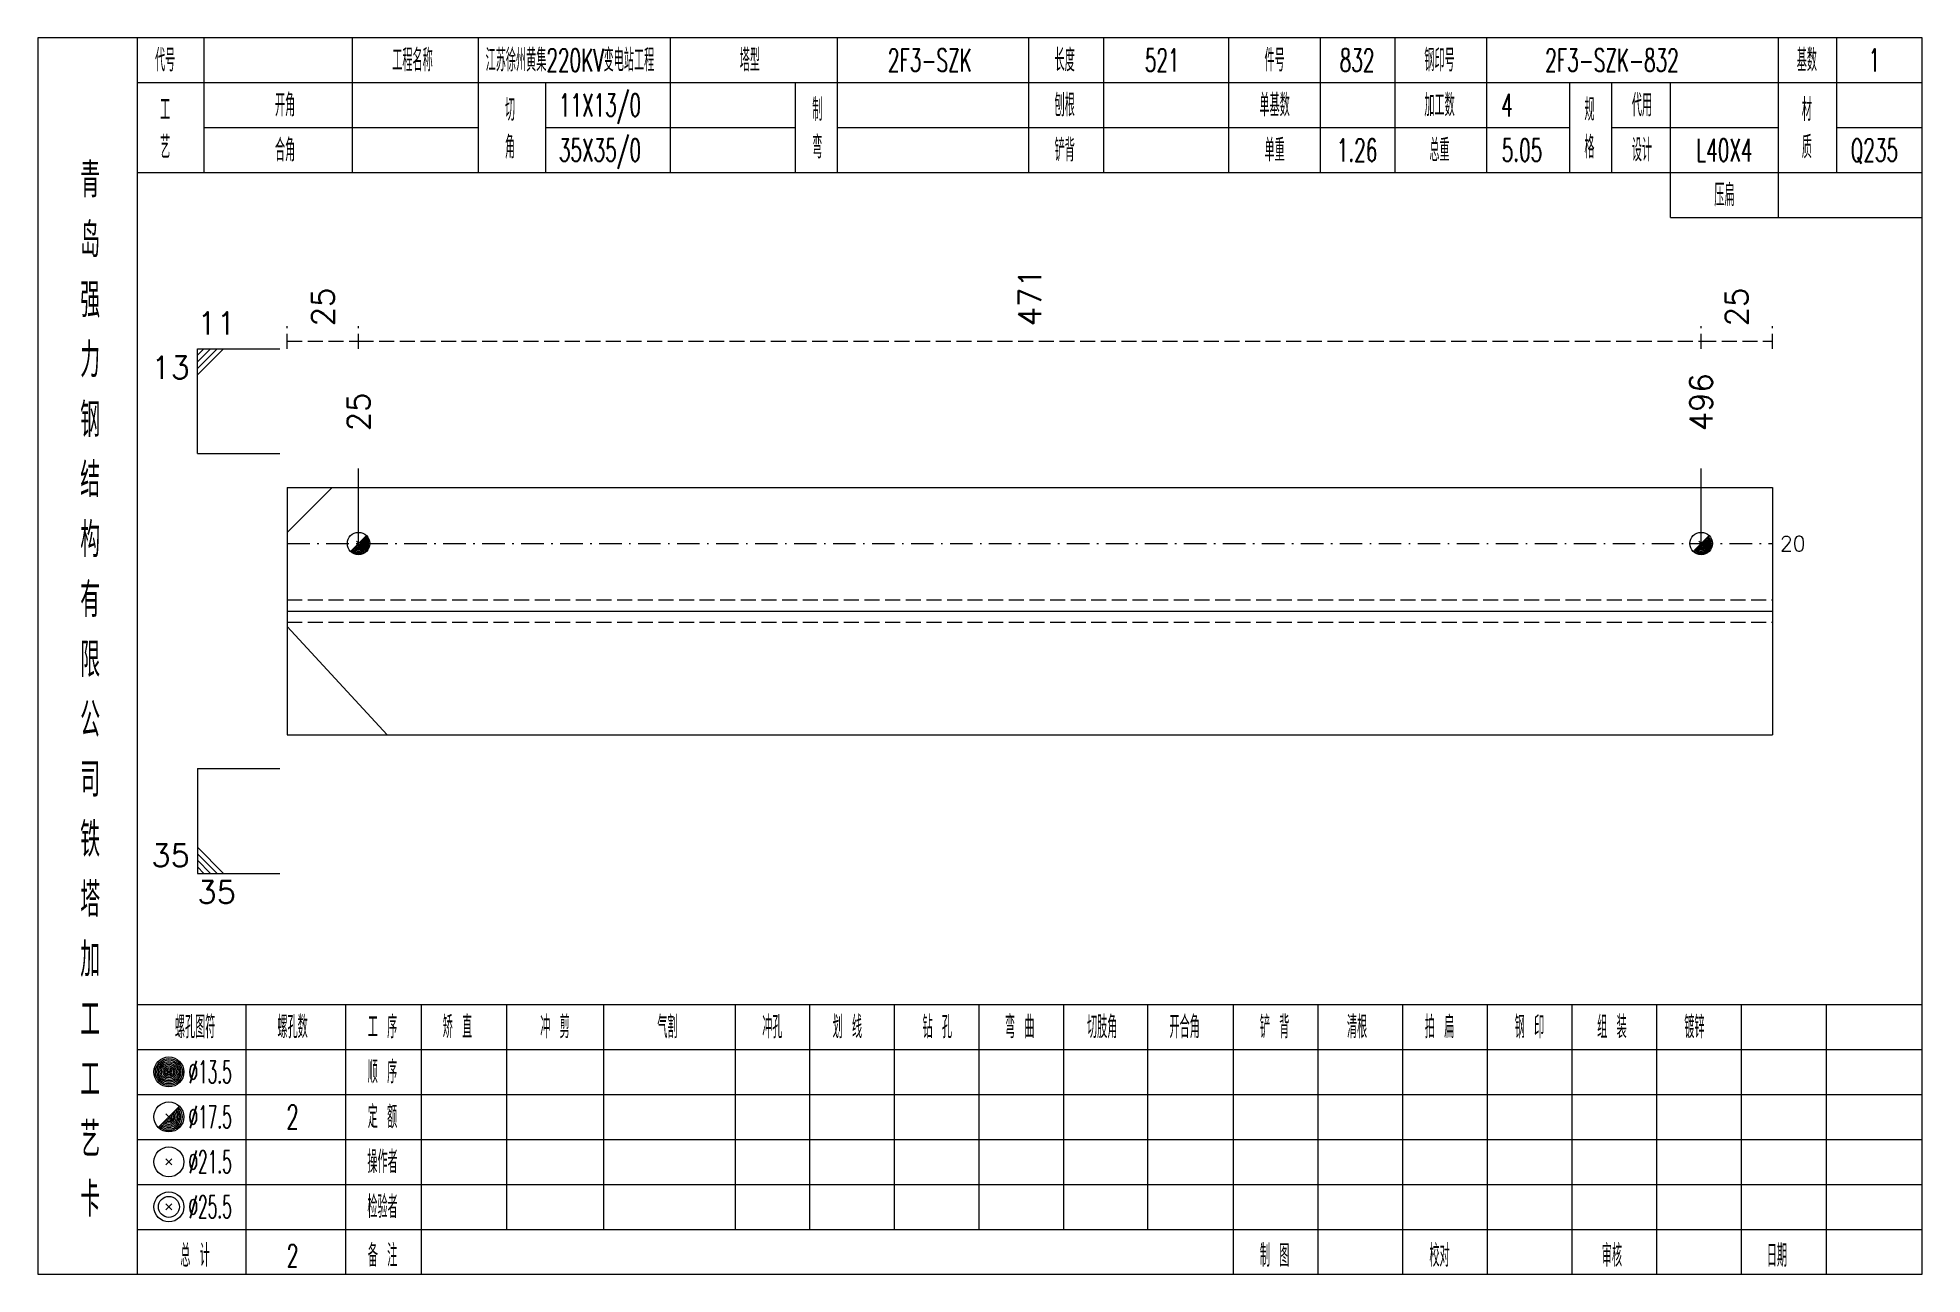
# Model space of a CAD drawing. Extents: x 0 to 4623, y -1159 to 4890.
# Drawn here: x 1868.4 to 2119.8, y 1125 to 1290 of the extents above; entities that cross this region are included whole.
import ezdxf
from ezdxf.enums import TextEntityAlignment as Align

# ---------------------------------------------------------------- set-up
doc = ezdxf.new("R2010")
doc.units = 0
doc.header["$MEASUREMENT"] = 0
doc.linetypes.add('一点画线', pattern=[5.2, 3, -1, 0.2, -1])
doc.linetypes.add('虚线', pattern=[2.75, 2, -0.75])
doc.layers.get('0').update_dxf_attribs({"linetype": 'CONTINUOUS', "lineweight": 25})
for name, color, linetype, lineweight in [('1', 7, 'CONTINUOUS', 25), ('4', 7, 'CONTINUOUS', 25), ('5', 7, 'CONTINUOUS', 25)]:
    doc.layers.add(name, color=color, linetype=linetype, lineweight=lineweight)
doc.styles.get("Standard").update_dxf_attribs({"font": 'simplex.shx', "width": 0.7, "height": 3, "bigfont": 'gbhzfs.shx'})

msp = doc.modelspace()

# ---------------------------------------------------------------- texts
at = {"color": 8, "linetype": 'Continuous', "lineweight": 9}
for s, p in [('471', (2000.75, 1251.5)), ('25', (1906.453, 1251.5)), ('25', (2095.047, 1251.5))]:
    msp.add_text(s, height=3, rotation=90, dxfattribs=at).set_placement(p, align=Align.MIDDLE_LEFT)
at = {"color": 7, "linetype": 'Continuous', "lineweight": 13}
msp.add_text('11', height=3, dxfattribs=at).set_placement((1889.7, 1249.5), align=Align.BOTTOM_LEFT)
msp.add_text('13', height=3, dxfattribs=at).set_placement((1888.7, 1247.5), align=Align.TOP_RIGHT)
for s, p in [('496', (2090.294, 1237.5)), ('25', (1911.206, 1237.5))]:
    msp.add_text(s, height=3, rotation=90, dxfattribs=at).set_placement(p, align=Align.MIDDLE_LEFT)
msp.add_text('20', height=2, dxfattribs=at).set_placement((2100.8, 1222.5), align=Align.MIDDLE_LEFT)
msp.add_text('35', height=3, dxfattribs=at).set_placement((1888.7, 1178.5), align=Align.BOTTOM_RIGHT)
msp.add_text('35', height=3, dxfattribs=at).set_placement((1889.7, 1177.5), align=Align.TOP_LEFT)
at = {"layer": '4', "color": 1, "linetype": 'Continuous', "lineweight": 13}
for s, height, width, p in [('代号', 3, 0.6, (1885.4, 1287)), ('工程名称', 3, 0.6, (1918.4, 1287)), ('江苏徐州黄集220KV变电站工程', 3, 0.6, (1939.4, 1287)), ('塔型', 3, 0.6, (1963.4, 1287)), ('2F3-SZK', 3, 0.6, (1987.4, 1287)), ('长度', 3, 0.6, (2005.4, 1287)), ('521', 3, 0.6, (2018.4, 1287)), ('件号', 3, 0.6, (2033.4, 1287)), ('832', 3, 0.6, (2044.4, 1287)), ('钢印号', 3, 0.6, (2055.4, 1287)), ('2F3-SZK-832', 3, 0.6, (2078.4, 1287)), ('基数', 3, 0.6, (2104.4, 1287)), ('1', 3, 0.6, (2113.4, 1287)), ('开角', 3, 0.6, (1901.4, 1281)), ('11X13/0', 3, 0.6, (1943.4, 1281)), ('制', 3, 0.6, (1972.4, 1280.4)), ('刨根', 3, 0.6, (2005.4, 1281)), ('单基数', 3, 0.6, (2033.4, 1281)), ('加工数', 3, 0.6, (2055.4, 1281)), ('4', 3, 0.6, (2064.4, 1281)), ('规', 3, 0.6, (2075.4, 1280.4)), ('代用', 3, 0.6, (2082.4, 1281)), ('材', 3, 0.6, (2104.4, 1280.4)), ('工', 3, 0.6, (1885.4, 1280.4)), ('切', 3, 0.6, (1931.4, 1280.4)), ('艺', 3, 0.6, (1885.4, 1275.4)), ('角', 3, 0.6, (1931.4, 1275.4)), ('弯', 3, 0.6, (1972.4, 1275.4)), ('格', 3, 0.6, (2075.4, 1275.4)), ('质', 3, 0.6, (2104.4, 1275.4)), ('合角', 3, 0.6, (1901.4, 1275)), ('35X35/0', 3, 0.6, (1943.4, 1275)), ('铲背', 3, 0.6, (2005.4, 1275)), ('单重', 3, 0.6, (2033.4, 1275)), ('1.26', 3, 0.6, (2044.4, 1275)), ('总重', 3, 0.6, (2055.4, 1275)), ('5.05', 3, 0.6, (2066.4, 1275)), ('设计', 3, 0.6, (2082.4, 1275)), ('L40X4', 3, 0.6, (2093.4, 1275)), ('Q235', 3, 0.6, (2113.4, 1275)), ('青', 4.6, 0.8, (1875.4, 1271)), ('压扁', 3, 0.6, (2093.4, 1269)), ('岛', 4.6, 0.8, (1875.4, 1263)), ('强', 4.6, 0.8, (1875.4, 1255)), ('力', 4.6, 0.8, (1875.4, 1247)), ('钢', 4.6, 0.8, (1875.4, 1239)), ('结', 4.6, 0.8, (1875.4, 1231)), ('构', 4.6, 0.8, (1875.4, 1223)), ('有', 4.6, 0.8, (1875.4, 1215)), ('限', 4.6, 0.8, (1875.4, 1207)), ('公', 4.6, 0.8, (1875.4, 1199)), ('司', 4.6, 0.8, (1875.4, 1191)), ('铁', 4.6, 0.8, (1875.4, 1183)), ('塔', 4.6, 0.8, (1875.4, 1175)), ('加', 4.6, 0.8, (1875.4, 1167)), ('工', 4.6, 0.8, (1875.4, 1159)), ('螺孔图符', 3, 0.6, (1889.4, 1158)), ('螺孔数', 3, 0.6, (1902.4, 1158)), ('工 序', 3, 0.6, (1914.4, 1158)), ('矫 直', 3, 0.6, (1924.4, 1158)), ('冲 剪', 3, 0.6, (1937.4, 1158)), ('气割', 3, 0.6, (1952.4, 1158)), ('冲孔', 3, 0.6, (1966.4, 1158)), ('划 线', 3, 0.6, (1976.4, 1158)), ('钻 孔', 3, 0.6, (1988.4, 1158)), ('弯 曲', 3, 0.6, (1999.4, 1158)), ('切肢角', 3, 0.6, (2010.4, 1158)), ('开合角', 3, 0.6, (2021.4, 1158)), ('铲 背', 3, 0.6, (2033.4, 1158)), ('清根', 3, 0.6, (2044.4, 1158)), ('拍 扁', 3, 0.6, (2055.4, 1158)), ('钢 印', 3, 0.6, (2067.4, 1158)), ('组 装', 3, 0.6, (2078.4, 1158)), ('镀锌', 3, 0.6, (2089.4, 1158)), ('工', 4.6, 0.8, (1875.4, 1151)), ('%%C13.5', 3, 0.5, (1891.4, 1152)), ('顺 序', 3, 0.6, (1914.4, 1152)), ('%%C17.5', 3, 0.5, (1891.4, 1146)), ('2', 3.2, 0.6, (1902.4, 1146)), ('定 额', 3, 0.6, (1914.4, 1146)), ('艺', 4.6, 0.8, (1875.4, 1143)), ('%%C21.5', 3, 0.5, (1891.4, 1140)), ('操作者', 3, 0.6, (1914.4, 1140)), ('卡', 4.6, 0.8, (1875.4, 1135)), ('%%C25.5', 3, 0.5, (1891.4, 1134)), ('检验者', 3, 0.6, (1914.4, 1134)), ('总 计', 3, 0.6, (1889.4, 1127.5)), ('2', 3, 0.6, (1902.4, 1127.5)), ('备 注', 3, 0.6, (1914.4, 1127.5)), ('制 图', 3, 0.6, (2033.4, 1127.5)), ('校对', 3, 0.6, (2055.4, 1127.5)), ('审核', 3, 0.6, (2078.4, 1127.5)), ('日期', 3, 0.6, (2100.4, 1127.5))]:
    msp.add_text(s, height=height, dxfattribs=dict(at, width=width)).set_placement(p, align=Align.MIDDLE_CENTER)

# ---------------------------------------------------------------- blocks, each defined once
blk = doc.blocks.new('孔17.5')
at = {"layer": '5', "color": 7, "linetype": 'Continuous', "lineweight": 13}
for p, q in [((-0.707, -0.707), (0.707, 0.707)), ((-0.2, 0.2), (0.2, -0.2))]:
    blk.add_line(p, q, dxfattribs=at)
blk.add_circle((0, 0), 1, dxfattribs=at)
for radius in [0.9, 0.8, 0.7, 0.6, 0.5, 0.4, 0.3, 0.2, 0.1]:
    blk.add_arc((0, 0), radius, 225, 45, dxfattribs=at)

# ---------------------------------------------------------------- linework, layer by layer
at = {"color": 8, "linetype": '虚线', "lineweight": 9}
for p, q in [((1901.7, 1248.5), (1901.7, 1251.5)), ((1901.7, 1249.5), (1911.206, 1249.5)), ((1911.206, 1248.5), (1911.206, 1251.5)), ((1911.206, 1248.5), (1911.206, 1251.5)), ((1911.206, 1249.5), (2090.294, 1249.5)), ((2090.294, 1248.5), (2090.294, 1251.5)), ((2090.294, 1248.5), (2090.294, 1251.5)), ((2090.294, 1249.5), (2099.8, 1249.5)), ((2099.8, 1248.5), (2099.8, 1251.5))]:
    msp.add_line(p, q, dxfattribs=at)
at = {"color": 7, "linetype": 'Continuous', "lineweight": 13}
for p, q in [((1889.7, 1248.5), (1900.7, 1248.5)), ((1889.7, 1234.5), (1889.7, 1248.5)), ((1890.575, 1248.5), (1889.7, 1247.625)), ((1891.45, 1248.5), (1889.7, 1246.75)), ((1892.325, 1248.5), (1889.7, 1245.875)), ((1893.2, 1248.5), (1889.7, 1245)), ((1889.7, 1234.5), (1900.7, 1234.5)), ((1911.206, 1222.5), (1911.206, 1232.5)), ((2090.294, 1222.5), (2090.294, 1232.5)), ((1901.7, 1224), (1907.7, 1230)), ((1901.7, 1211.438), (1915.008, 1197)), ((1889.7, 1192.5), (1900.7, 1192.5)), ((1889.7, 1192.5), (1889.7, 1178.5)), ((1893.2, 1178.5), (1889.7, 1182)), ((1892.325, 1178.5), (1889.7, 1181.125)), ((1891.45, 1178.5), (1889.7, 1180.25)), ((1890.575, 1178.5), (1889.7, 1179.375)), ((1889.7, 1178.5), (1900.7, 1178.5))]:
    msp.add_line(p, q, dxfattribs=at)
at = {"color": 7, "linetype": 'Continuous', "lineweight": 18}
for p, q in [((1901.7, 1230), (1901.7, 1197)), ((1901.7, 1230), (2099.8, 1230)), ((2099.8, 1230), (2099.8, 1197)), ((1901.7, 1213.5), (2099.8, 1213.5))]:
    msp.add_line(p, q, dxfattribs=at)
at = {"color": 3, "linetype": '一点画线', "lineweight": 13}
msp.add_line((1901.7, 1222.5), (2099.8, 1222.5), dxfattribs=at)
at = {"color": 1, "linetype": '虚线', "lineweight": 18}
for p, q in [((1901.7, 1215), (2099.8, 1215)), ((1901.7, 1212), (2099.8, 1212))]:
    msp.add_line(p, q, dxfattribs=at)
at = {"layer": '1', "color": 7, "linetype": 'Continuous', "lineweight": 18}
msp.add_line((1901.7, 1197), (2099.8, 1197), dxfattribs=at)
at = {"layer": '4', "color": 1, "linetype": 'Continuous', "lineweight": 18}
for p, q in [((1881.7, 1125), (1881.7, 1290)), ((1890.6, 1272), (1890.6, 1290)), ((1910.4, 1272), (1910.4, 1290)), ((1927.2, 1272), (1927.2, 1290)), ((1952.8, 1272), (1952.8, 1290)), ((1975.1, 1272), (1975.1, 1290)), ((2000.6, 1272), (2000.6, 1290)), ((2010.6, 1272), (2010.6, 1290)), ((2027.3, 1272), (2027.3, 1290)), ((2039.5, 1272), (2039.5, 1290)), ((2049.5, 1272), (2049.5, 1290)), ((2061.7, 1272), (2061.7, 1290)), ((2100.6, 1266), (2100.6, 1290)), ((2108.4, 1272), (2108.4, 1290)), ((1881.7, 1284), (2119.8, 1284)), ((1936.2, 1272), (1936.2, 1284)), ((1969.5, 1272), (1969.5, 1284)), ((2072.8, 1272), (2072.8, 1284)), ((2078.4, 1272), (2078.4, 1284)), ((2086.2, 1266), (2086.2, 1284)), ((1890.6, 1278), (1927.2, 1278)), ((1936.2, 1278), (1969.5, 1278)), ((1975.1, 1278), (2072.8, 1278)), ((2078.4, 1278), (2100.6, 1278)), ((2108.4, 1278), (2119.8, 1278)), ((1881.7, 1272), (2119.8, 1272)), ((2086.2, 1266), (2119.8, 1266)), ((1881.7, 1161), (2119.8, 1161)), ((1896.2, 1125), (1896.2, 1161)), ((1909.5, 1125), (1909.5, 1161)), ((1919.6, 1125), (1919.6, 1161)), ((1931, 1131), (1931, 1161)), ((1943.9, 1131), (1943.9, 1161)), ((1961.5, 1131), (1961.5, 1161)), ((1971.4, 1131), (1971.4, 1161)), ((1982.7, 1131), (1982.7, 1161)), ((1994, 1131), (1994, 1161)), ((2005.3, 1131), (2005.3, 1161)), ((2016.5, 1131), (2016.5, 1161)), ((2027.9, 1131), (2027.9, 1161)), ((2039.2, 1131), (2039.2, 1161)), ((2050.5, 1131), (2050.5, 1161)), ((2061.8, 1131), (2061.8, 1161)), ((2073.1, 1131), (2073.1, 1161)), ((2084.4, 1131), (2084.4, 1161)), ((2095.7, 1131), (2095.7, 1161)), ((2107, 1131), (2107, 1161)), ((1881.7, 1155), (2119.8, 1155)), ((1881.7, 1149), (2119.8, 1149)), ((1881.7, 1143), (2119.8, 1143)), ((1881.7, 1137), (2119.8, 1137)), ((1881.7, 1131), (2119.8, 1131)), ((2027.9, 1125), (2027.9, 1131)), ((2039.2, 1125), (2039.2, 1131)), ((2050.5, 1125), (2050.5, 1131)), ((2061.8, 1125), (2061.8, 1131)), ((2073.1, 1125), (2073.1, 1131)), ((2084.4, 1125), (2084.4, 1131)), ((2095.7, 1125), (2095.7, 1131)), ((2107, 1125), (2107, 1131))]:
    msp.add_line(p, q, dxfattribs=at)
at = {"layer": '4', "color": 7, "linetype": 'Continuous', "lineweight": 13}
for p, q in [((1885.7, 1151.8), (1886.1, 1152.2)), ((1886.1, 1151.8), (1885.7, 1152.2)), ((1884.486, 1144.586), (1887.314, 1147.414)), ((1885.5, 1146.4), (1886.3, 1145.6)), ((1885.5, 1139.6), (1886.3, 1140.4)), ((1885.5, 1140.4), (1886.3, 1139.6)), ((1885.5, 1133.6), (1886.3, 1134.4)), ((1885.5, 1134.4), (1886.3, 1133.6))]:
    msp.add_line(p, q, dxfattribs=at)
at = {"layer": '4', "color": 1, "linetype": 'Continuous', "lineweight": 18}
msp.add_lwpolyline([(1868.4, 1290), (1868.4, 1125), (2119.8, 1125), (2119.8, 1290)], close=True, dxfattribs=at)
at = {"layer": '4', "color": 7, "linetype": 'Continuous', "lineweight": 13}
for centre, radius in [((1885.9, 1152), 2), ((1885.9, 1152), 1.8), ((1885.9, 1152), 1.6), ((1885.9, 1152), 1.4), ((1885.9, 1152), 1.2), ((1885.9, 1152), 1), ((1885.9, 1152), 0.8), ((1885.9, 1152), 0.6), ((1885.9, 1152), 0.4), ((1885.9, 1152), 0.2), ((1885.9, 1146), 2), ((1885.9, 1140), 2), ((1885.9, 1134), 2), ((1885.9, 1134), 1.4)]:
    msp.add_circle(centre, radius, dxfattribs=at)
for radius in [1.8, 1.6, 1.4, 1.2, 1, 0.8, 0.6, 0.4, 0.2]:
    msp.add_arc((1885.9, 1146), radius, 225, 45, dxfattribs=at)

# ---------------------------------------------------------------- block references
at = {"color": 7, "linetype": 'Continuous', "lineweight": 13, "xscale": 1.5, "yscale": 1.5, "zscale": 1.5}
for p in [(1911.206, 1222.5), (2090.294, 1222.5)]:
    msp.add_blockref('孔17.5', p, dxfattribs=at)

msp.set_redraw_order([(e.dxf.handle, doc.entitydb.next_handle()) for e in msp.query("TEXT MTEXT ATTDEF DIMENSION ARC_DIMENSION")])  # texts and dimensions are drawn at this point

doc.saveas('drawing.dxf')
